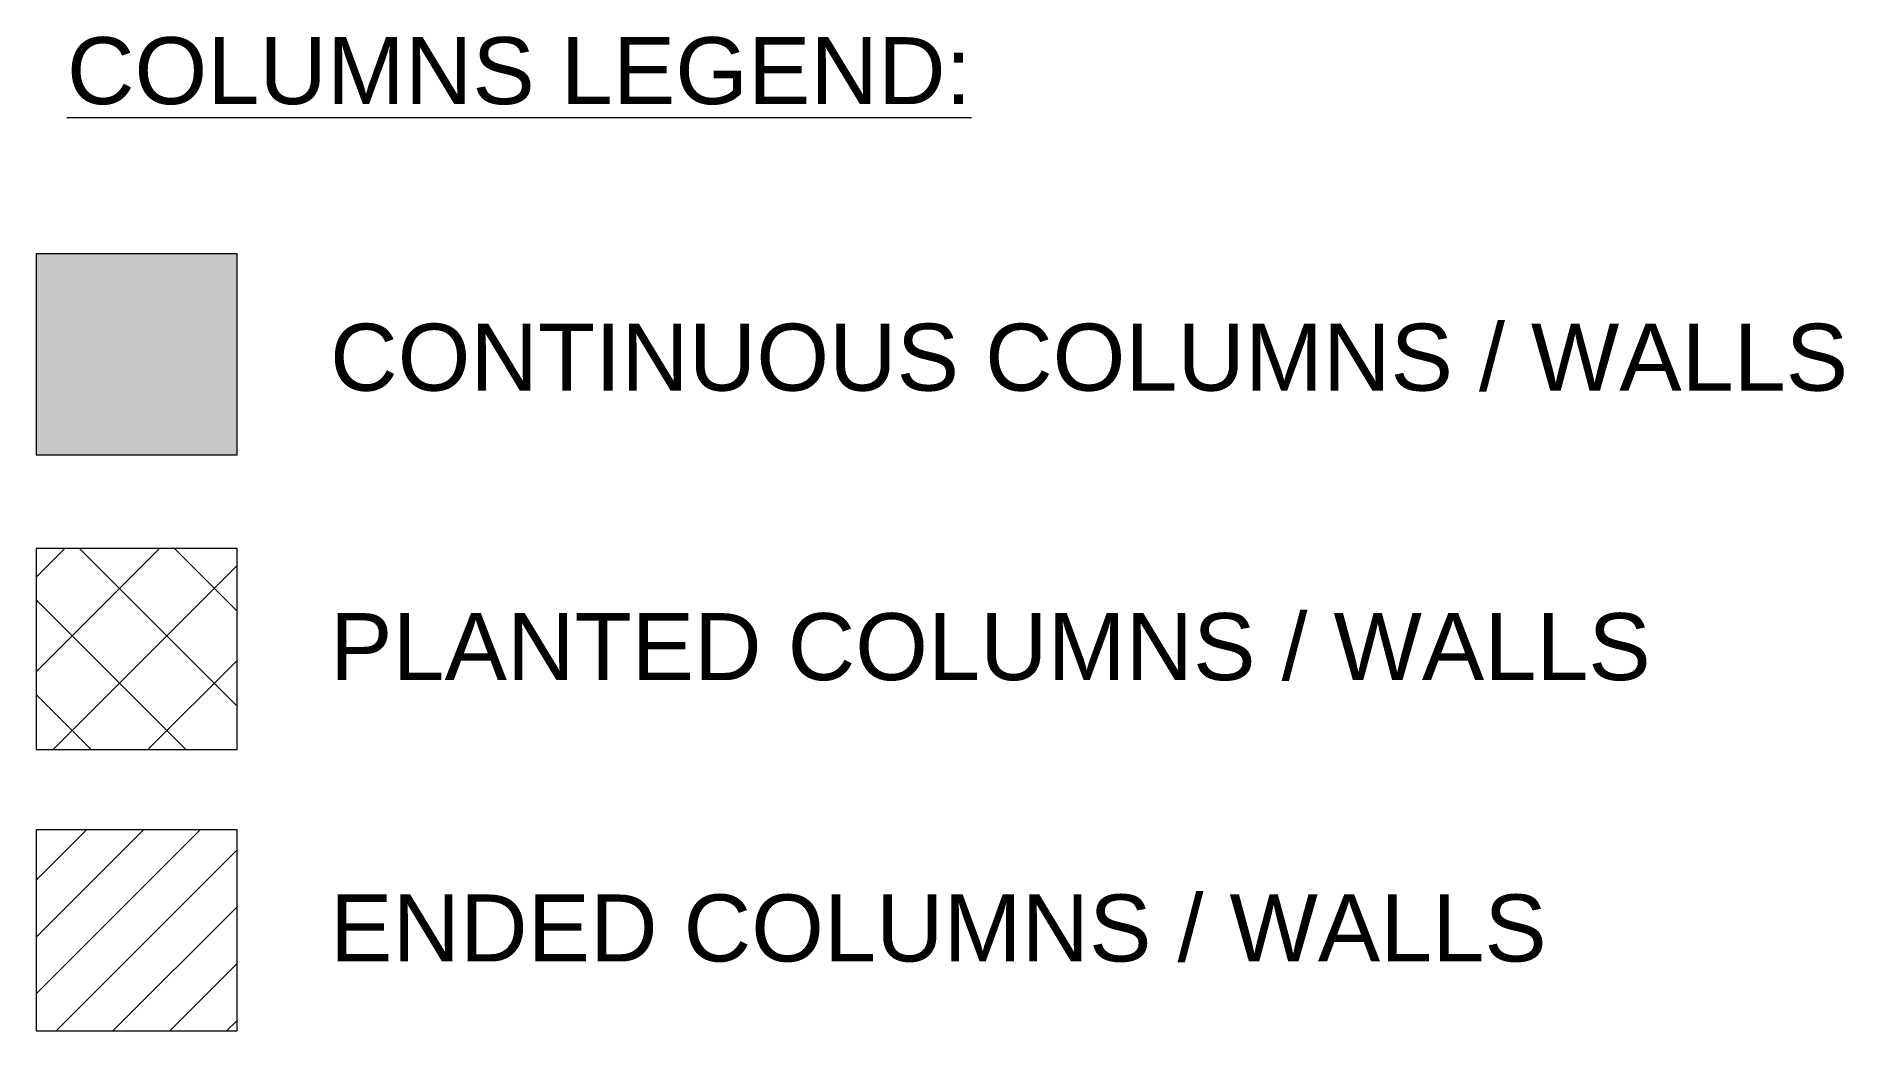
# Model space of a CAD drawing. Header units: millimetres. Extents: x 1499 to 132195, y 3769 to 41190.
# Drawn here: x 1499 to 14992, y 3769 to 11194 of the extents above; entities that cross this region are included whole.
import ezdxf

# ---------------------------------------------------------------- set-up
doc = ezdxf.new("R2010")
doc.units = ezdxf.units.MM
for name, color, linetype, lineweight in [('A-DETL-GENF', 92, 'Continuous', 5), ('A-DETL-THIN', 151, 'Continuous', 5), ('G-ANNO-TEXT', 231, 'Continuous', 5)]:
    doc.layers.add(name, color=color, linetype=linetype, lineweight=lineweight)
doc.styles.add('Arial', font='arial.ttf', dxfattribs={"height": 500})

msp = doc.modelspace()

# ---------------------------------------------------------------- texts
at = {"layer": 'G-ANNO-TEXT', "color": 7, "lineweight": 13, "char_height": 500, "attachment_point": 1, "style": 'Arial'}
for s, insert, width in [('\\L COLUMNS LEGEND:', (1534.7157, 11186.5996), 8385.65125), ('CONTINUOUS COLUMNS / WALLS', (3693.057, 9047.7244), 13740.92375), ('PLANTED COLUMNS / WALLS ', (3693.057, 6887.2873), 12185.65), ('ENDED COLUMNS / WALLS ', (3693.057, 4787.2873), 11239.65875)]:
    msp.add_mtext(s, dxfattribs=dict(at, insert=insert, width=width))

# ---------------------------------------------------------------- hatches: boundary and pattern name
at = {"layer": 'A-DETL-GENF'}
msp.add_hatch(color=8, dxfattribs=at).paths.add_polyline_path([(2999.0868, 8069.3974), (2999.0868, 9569.3974), (1499.0868, 9569.3974), (1499.0868, 8069.3974)])
h = msp.add_hatch(dxfattribs=at)
h.set_pattern_fill('FP_1', color=5, style=0, pattern_type=2)
h.set_pattern_definition([(45, (0, 0), (-353.553, 353.553), []), (135, (0, 0), (-353.553, -353.553), [])])
h.paths.add_polyline_path([(2999.0868, 5869.3974), (2999.0868, 7369.3974), (1499.0868, 7369.3974), (1499.0868, 5869.3974)])
h = msp.add_hatch(dxfattribs=at)
h.set_pattern_fill('FP_2', color=5, style=0, pattern_type=2)
h.set_pattern_definition([(45, (0, 0), (-707.11, 707.11), []), (135, (0, 0), (-707.11, -707.11), [])])
h.paths.add_polyline_path([(2999.0868, 5869.3974), (2999.0868, 7369.3974), (1499.0868, 7369.3974), (1499.0868, 5869.3974)])
h = msp.add_hatch(dxfattribs=at)
h.set_pattern_fill('FP_3', color=1, style=0, pattern_type=2)
h.set_pattern_definition([(45, (0, 0), (-212.132, 212.132), [])])
h.paths.add_polyline_path([(2999.0868, 3769.3974), (2999.0868, 5269.3974), (1499.0868, 5269.3974), (1499.0868, 3769.3974)])

# ---------------------------------------------------------------- linework, layer by layer
at = {"layer": 'A-DETL-THIN'}
for p, q in [((2999.0868, 9569.3974), (1499.0868, 9569.3974)), ((1499.0868, 9569.3974), (1499.0868, 8069.3974)), ((2999.0868, 8069.3974), (2999.0868, 9569.3974)), ((1499.0868, 8069.3974), (2999.0868, 8069.3974)), ((2999.0868, 7369.3974), (1499.0868, 7369.3974)), ((1499.0868, 7369.3974), (1499.0868, 5869.3974)), ((2999.0868, 5869.3974), (2999.0868, 7369.3974)), ((1499.0868, 5869.3974), (2999.0868, 5869.3974)), ((2999.0868, 5269.3974), (1499.0868, 5269.3974)), ((1499.0868, 5269.3974), (1499.0868, 3769.3974)), ((2999.0868, 3769.3974), (2999.0868, 5269.3974)), ((1499.0868, 3769.3974), (2999.0868, 3769.3974))]:
    msp.add_line(p, q, dxfattribs=at)

msp.set_redraw_order([(e.dxf.handle, doc.entitydb.next_handle()) for e in msp.query("TEXT MTEXT ATTDEF DIMENSION ARC_DIMENSION")])  # texts and dimensions are drawn at this point

doc.saveas('drawing.dxf')
